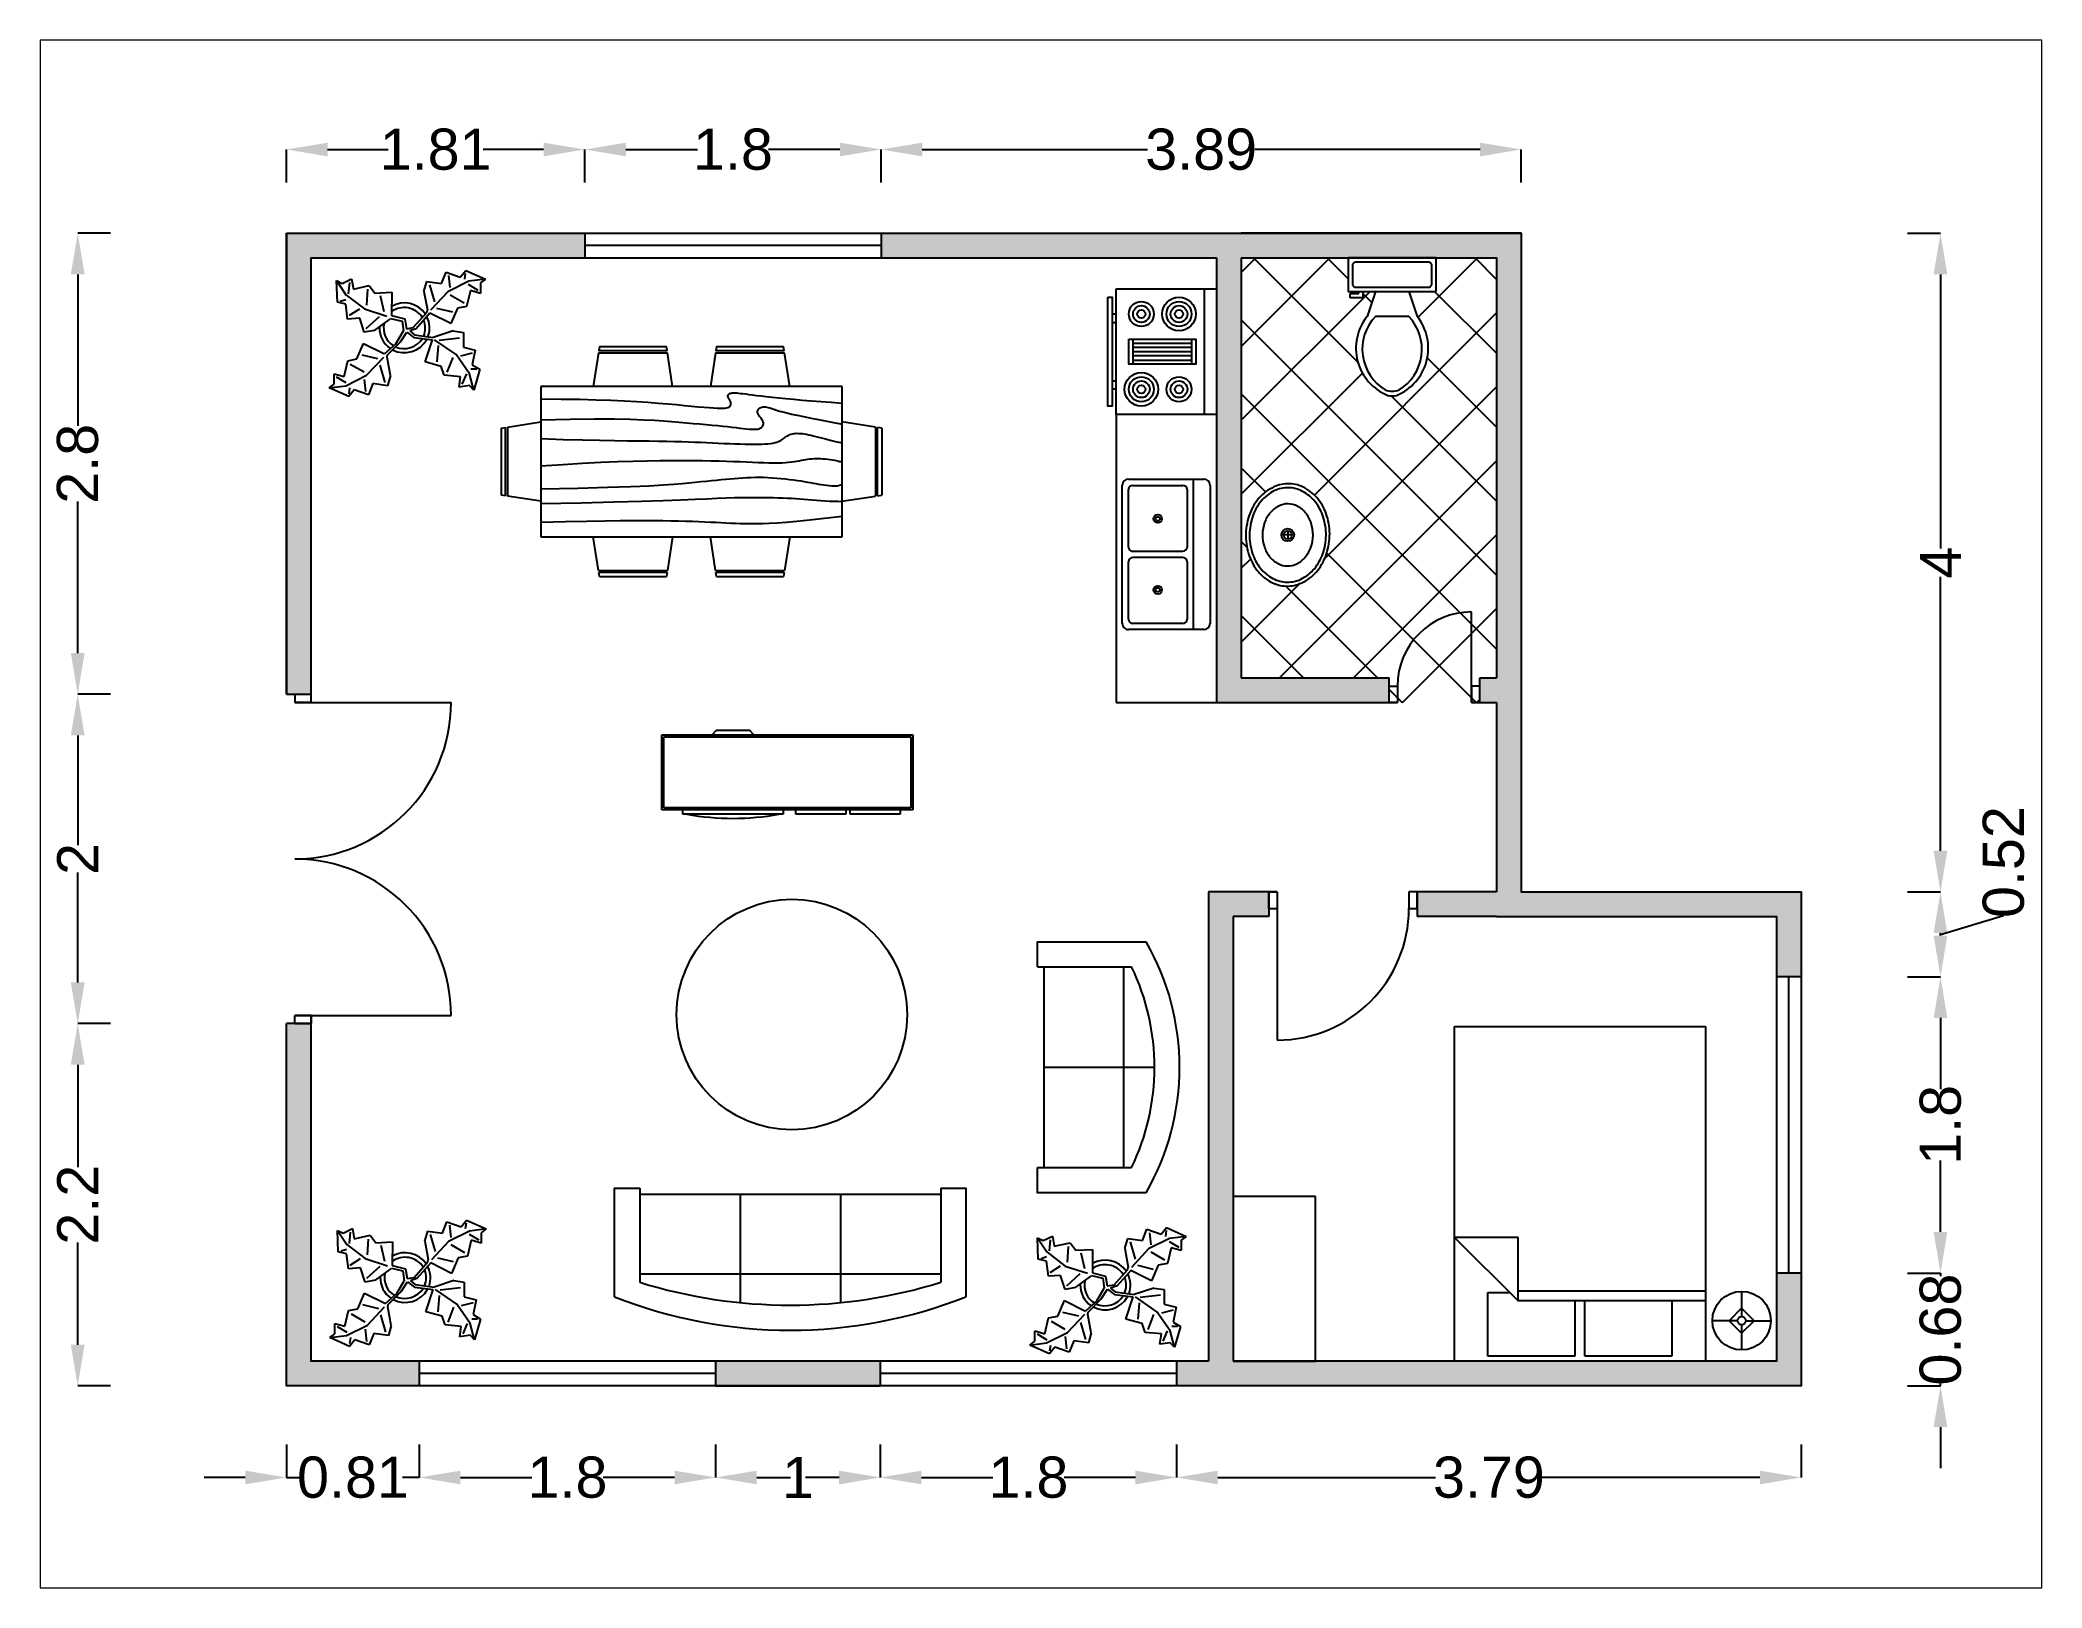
# Paper-space layout 'Layout1' of a CAD drawing. Header units: metres. Extents: x 1 to 257, y -1 to 197.
# The model-space entities are those that its viewports show. They can reach past a viewport. Long polylines and large blocks are cut down to what shows.
import ezdxf

# ---------------------------------------------------------------- set-up
doc = ezdxf.new("R2010")
doc.units = ezdxf.units.M
for name, color, linetype in [('Doors', 6, 'Continuous'), ('Furniture', 5, 'Continuous'), ('Hatching', 4, 'Continuous')]:
    doc.layers.add(name, color=color, linetype=linetype)
doc.styles.get("Standard").update_dxf_attribs({"font": 'arial.ttf'})
doc.dimstyles.new('ISO-25', dxfattribs={"dimtxt": 0.25, "dimasz": 0.25, "dimexe": 0, "dimexo": 0, "dimgap": 0, "dimtad": 0, "dimdsep": 46, "dimtxsty": 'Standard', "dimcen": 0.25, "dimadec": 0, "dimazin": 0, "dimtfac": 1, "dimtmove": 1, "dimatfit": 3, "dimfxl": 0.2, "dimfxlon": 1, "dimarcsym": 0})

psp = doc.layouts.get("Layout1")

msp = doc.modelspace()

# ---------------------------------------------------------------- blocks, each defined once
blk = doc.blocks.new('Toilet - top')
for p, q in [((9.5, -6), (9.5, -2)), ((-10, -8.5), (-8, -8.5)), ((-10, -9.5), (-10, -8.5)), ((-7, -9.5), (-10, -9.5)), ((-8, -8.5), (-8, -8)), ((-7, -8), (-7, -9.5)), ((-4, -8), (-6, -14)), ((4, -8), (6, -14)), ((4, -14), (-4, -14))]:
    blk.add_line(p, q)
blk.add_lwpolyline([(10.5, -8), (10.5, 0), (-10.5, 0), (-10.5, -8)], close=True)
for points in [[(-9.5, -2), (-9.5, -6)], [(8.5, -1), (-8.5, -1)], [(-8.5, -7), (8.5, -7)]]:
    blk.add_lwpolyline(points)
for centre, radius, start, end in [((-8.62, -1.88), 0.884, 81.8699, 188.1301), ((8.62, -1.88), 0.884, 351.8699, 98.1301), ((-8.62, -6.12), 0.884, 171.8699, 278.1301), ((8.62, -6.12), 0.884, 261.8699, 8.1301), ((3.52, -21.58), 12.17, 141.4691, 247.9714), ((4.2, -21.82), 11.33, 136.3677, 238.9468), ((-3.52, -21.58), 12.17, 292.0284, 38.5307), ((-4.2, -21.82), 11.33, 301.053, 43.6321), ((0, -27.88), 4, 245.7318, 294.2682), ((0, -29), 4, 254.8605, 285.1395)]:
    blk.add_arc(centre, radius, start, end)
blk = doc.blocks.new('Sink - Oval top')
for p, q in [((-1, 0), (1, 0)), ((0, 1), (0, -1))]:
    blk.add_line(p, q)
at = {"linetype": 'Continuous'}
for points in [[(-12.23, 0.39, 0.117634), (-11.46, -3.36, 0.104469), (-8.88, -6.8, 0.090016), (-5.08, -9.07, 0.08192), (-0.32, -10.02, 0.08192), (4.49, -9.38, 0.090016), (8.42, -7.36, 0.104469), (11.22, -4.09, 0.117634), (12.23, -0.39, 0.117634), (11.46, 3.36, 0.104469), (8.88, 6.8, 0.090016), (5.08, 9.07, 0.08192), (0.32, 10.02, 0.08192), (-4.49, 9.38, 0.090016), (-8.42, 7.36, 0.104469), (-11.22, 4.09, 0.117634)], [(-11.29, 0.16, 0.118622), (-10.52, -3.25, 0.104678), (-8.07, -6.36, 0.089562), (-4.54, -8.37, 0.081185), (-0.13, -9.15, 0.081185), (4.3, -8.49, 0.089562), (7.89, -6.58, 0.104678), (10.42, -3.55, 0.118622), (11.29, -0.16, 0.118622), (10.52, 3.25, 0.104678), (8.07, 6.36, 0.089562), (4.54, 8.37, 0.081185), (0.13, 9.15, 0.081185), (-4.3, 8.49, 0.089562), (-7.89, 6.58, 0.104678), (-10.42, 3.55, 0.118622)], [(-7.42, 0.08, 0.118283), (-6.91, -2.17, 0.104607), (-5.29, -4.21, 0.089718), (-2.97, -5.53, 0.081436), (-0.07, -6.04, 0.081436), (2.84, -5.59, 0.089718), (5.2, -4.33, 0.104607), (6.86, -2.32, 0.118283), (7.42, -0.08, 0.118283), (6.91, 2.17, 0.104607), (5.29, 4.21, 0.089718), (2.97, 5.53, 0.081436), (0.07, 6.04, 0.081436), (-2.84, 5.59, 0.089718), (-5.2, 4.33, 0.104607), (-6.86, 2.32, 0.118283)]]:
    blk.add_lwpolyline(points, format="xyb", close=True, dxfattribs=at)
for radius in [1.5, 1]:
    blk.add_circle((0, 0), radius)
blk = doc.blocks.new('Sofa - Roundback Loveseat 5 ft.')
at = {"linetype": 'Continuous'}
for p, q in [((0, -32.44198), (0, -5.99998)), ((-24, -33.99998), (-24, -11.46958)), ((-23.9998, -13.38178), (23.99986, -13.38178)), ((24.00004, -33.99998), (24.00004, -11.46958)), ((-24, -32.44198), (24.00004, -32.44198))]:
    blk.add_line(p, q, dxfattribs=at)
for points in [[(-24, -33.99998), (-30, -33.99998), (-30, -7.99998)], [(30.00004, -7.99998), (30.00004, -33.99998), (24.00004, -33.99998)]]:
    blk.add_lwpolyline(points, dxfattribs=at)
for centre, radius, start, end in [((0, -60.24998), 60.24998, 60.13715, 119.8628), ((0, -61.38438), 55.38444, 64.32083, 115.6792)]:
    blk.add_arc(centre, radius, start, end, dxfattribs=at)
blk = doc.blocks.new('Sofa - Roundback 7 ft.')
at = {"linetype": 'Continuous'}
for p, q in [((-12.00002, -32.4421), (-12.00003, -6.5971)), ((11.99997, -32.4421), (11.99998, -6.5971)), ((-36.000027, -34), (-36.000027, -11.4696)), ((-35.999844, -13.3819), (35.9998, -13.3819)), ((35.99998, -34), (35.99998, -11.4696)), ((-36.000027, -32.4421), (35.99998, -32.4421))]:
    blk.add_line(p, q, dxfattribs=at)
for points in [[(-36.000027, -34), (-42.000027, -34), (-42.000027, -8)], [(41.99998, -8), (41.99998, -34), (35.99998, -34)]]:
    blk.add_lwpolyline(points, dxfattribs=at)
for centre, radius, start, end in [((0, -114.25), 114.25, 68.43141, 111.5686), ((-0.00001, -127.1968), 121.1968, 72.72033, 107.2797)]:
    blk.add_arc(centre, radius, start, end, dxfattribs=at)
blk = doc.blocks.new('Dining Set - 36 x 72 in.')
at = {"linetype": 'Continuous'}
for p, q in [((-22.2343, 26.00059), (-23.4847, 17.99762)), ((-22.2304, 26), (-5.7608, 26)), ((-22, 27.5), (-22.1562, 26.50042)), ((-5.8416, 26.5), (-22.1534, 26.5)), ((-22, 27.5), (-6, 27.5)), ((-5.8437, 26.49966), (-6, 27.5)), ((-4.5152, 17.99762), (-5.7655, 25.99926)), ((5.7657, 26.00059), (4.5153, 17.99762)), ((5.7696, 26), (22.2392, 26)), ((6, 27.5), (5.8438, 26.50042)), ((22.1584, 26.5), (5.8466, 26.5)), ((6, 27.5), (22, 27.5)), ((22.1563, 26.49966), (22, 27.5)), ((23.4848, 17.99762), (22.2345, 25.99926)), ((36, 18), (-36, 18)), ((-36, 18), (-36, -18)), ((36, -18), (36, 18)), ((-45.5, 8), (-44.5004, 8.15617)), ((-45.5, 8), (-45.5, -8)), ((-44.5, -8.15843), (-44.5, 8.15338)), ((-44.0006, 8.23428), (-35.9976, 9.48474)), ((-44, 8.23041), (-44, -8.23915)), ((44.0006, 8.23428), (35.9976, 9.48474)), ((44, 8.23041), (44, -8.23915)), ((44.5, -8.15843), (44.5, 8.15338)), ((45.5, 8), (44.5005, 8.15617)), ((45.5, 8), (45.5, -8)), ((-44.4997, -8.15631), (-45.5, -8)), ((-35.9976, -9.48476), (-43.9993, -8.2345)), ((35.9976, -9.48476), (43.9993, -8.2345)), ((44.4997, -8.15631), (45.5, -8)), ((-36, -18), (36, -18)), ((-22.2343, -26.0006), (-23.4847, -17.99762)), ((-4.5152, -17.99762), (-5.7655, -25.99928)), ((5.7657, -26.0006), (4.5153, -17.99762)), ((23.4848, -17.99762), (22.2345, -25.99928)), ((-22.2304, -26), (-5.7608, -26)), ((-22, -27.5), (-22.1562, -26.50044)), ((-5.8416, -26.5), (-22.1534, -26.5)), ((-22, -27.5), (-6, -27.5)), ((-5.8437, -26.49967), (-6, -27.5)), ((5.7696, -26), (22.2392, -26)), ((6, -27.5), (5.8438, -26.50044)), ((22.1584, -26.5), (5.8466, -26.5)), ((6, -27.5), (22, -27.5)), ((22.1563, -26.49967), (22, -27.5))]:
    blk.add_line(p, q, dxfattribs=at)
for points in [[(-36, 15), (-31.1772, 14.97754), (-26.8079, 14.91406), (-22.8538, 14.81543), (-19.276, 14.6875), (-16.0362, 14.53613), (-13.0957, 14.36718), (-10.4159, 14.18652), (-7.9583, 14), (-5.6904, 13.81315), (-3.6035, 13.63021), (-1.6954, 13.45508), (0.0365, 13.29166), (1.5945, 13.14388), (2.9811, 13.01562), (4.1988, 12.9108), (5.25, 12.83333), (6.1393, 12.78613), (6.8802, 12.76823), (7.4883, 12.77767), (7.9792, 12.8125), (8.3685, 12.87077), (8.6719, 12.95052), (8.9049, 13.0498), (9.0833, 13.16666), (9.2205, 13.29899), (9.3216, 13.44401), (9.3895, 13.59879), (9.4271, 13.76041), (9.4373, 13.92594), (9.4232, 14.09245), (9.3875, 14.257), (9.3333, 14.41666), (9.2638, 14.56917), (9.1836, 14.71484), (9.0975, 14.85465), (9.0104, 14.98958), (8.9272, 15.1206), (8.8529, 15.2487), (8.7922, 15.37483), (8.75, 15.5), (8.7305, 15.62467), (8.7344, 15.74739), (8.7617, 15.86621), (8.8125, 15.97916), (8.8867, 16.08431), (8.9844, 16.17968), (9.1055, 16.26334), (9.25, 16.33333), (9.4189, 16.38802), (9.6172, 16.42708), (9.8506, 16.45052), (10.125, 16.45833), (10.4463, 16.45052), (10.8203, 16.42708), (11.2529, 16.38802), (11.75, 16.33333), (12.3184, 16.26318), (12.9694, 16.17838), (13.7151, 16.07991), (14.5677, 15.96875), (15.5395, 15.84586), (16.6426, 15.71224), (17.8893, 15.56884), (19.2917, 15.41666), (20.859, 15.25667), (22.5879, 15.08984), (24.4721, 14.91715), (26.5052, 14.73958), (28.6809, 14.5581), (30.9929, 14.3737), (33.4347, 14.18733), (36, 14)], [(-36, 10), (-28.9766, 10.14274), (-23.1725, 10.20442), (-18.4241, 10.19775), (-14.5677, 10.13541), (-11.4399, 10.03011), (-8.877, 9.89453), (-6.7154, 9.74137), (-4.7917, 9.58333), (-2.9698, 9.43082), (-1.2246, 9.28515), (0.4415, 9.14534), (2.026, 9.01041), (3.5266, 8.87939), (4.9408, 8.7513), (6.266, 8.62516), (7.5, 8.5), (8.6411, 8.37549), (9.6914, 8.2539), (10.6538, 8.13818), (11.5312, 8.03125), (12.3267, 7.93603), (13.043, 7.85547), (13.6831, 7.79248), (14.25, 7.75), (14.7471, 7.7303), (15.1797, 7.73307), (15.5537, 7.75732), (15.875, 7.80208), (16.1494, 7.86637), (16.3828, 7.94922), (16.5811, 8.04964), (16.75, 8.16666), (16.8944, 8.29915), (17.0143, 8.44531), (17.1089, 8.60319), (17.1771, 8.77083), (17.218, 8.94629), (17.2305, 9.1276), (17.2137, 9.31282), (17.1667, 9.5), (17.0895, 9.6875), (16.987, 9.875), (16.8649, 10.0625), (16.7292, 10.25), (16.5856, 10.4375), (16.4401, 10.625), (16.2985, 10.8125), (16.1667, 11), (16.05, 11.18733), (15.9518, 11.3737), (15.8752, 11.5581), (15.8229, 11.73958), (15.798, 11.91715), (15.8034, 12.08984), (15.842, 12.25667), (15.9167, 12.41666), (16.0295, 12.56836), (16.1784, 12.70833), (16.3605, 12.83268), (16.5729, 12.9375), (16.8127, 13.01888), (17.0768, 13.07291), (17.3625, 13.0957), (17.6667, 13.08333), (17.9894, 13.03312), (18.3418, 12.94726), (18.7382, 12.82918), (19.1927, 12.68229), (19.7195, 12.51001), (20.3327, 12.31575), (21.0465, 12.10294), (21.875, 11.875), (22.8357, 11.63354), (23.959, 11.37304), (25.2786, 11.08618), (26.8282, 10.76562), (28.6414, 10.40405), (30.752, 9.99414), (33.1936, 9.52856), (36, 9)], [(-36, 5.5), (-30.7157, 5.3348), (-26.069, 5.20963), (-21.9946, 5.11767), (-18.4271, 5.05208), (-15.3009, 5.00602), (-12.5508, 4.97265), (-10.1112, 4.94515), (-7.9167, 4.91666), (-5.909, 4.88167), (-4.0586, 4.83984), (-2.3429, 4.79215), (-0.7396, 4.73958), (0.7739, 4.6831), (2.22, 4.6237), (3.6213, 4.56233), (5, 4.5), (6.373, 4.43782), (7.7344, 4.3776), (9.0723, 4.32129), (10.375, 4.27083), (11.6309, 4.22819), (12.8281, 4.19531), (13.9551, 4.17415), (15, 4.16666), (15.954, 4.17448), (16.819, 4.19791), (17.6001, 4.23698), (18.3021, 4.29166), (18.9299, 4.36198), (19.4883, 4.44791), (19.9823, 4.54948), (20.4167, 4.66666), (20.7969, 4.79899), (21.1302, 4.94401), (21.4245, 5.09879), (21.6875, 5.26041), (21.9271, 5.42594), (22.1511, 5.59245), (22.3672, 5.757), (22.5834, 5.91666), (22.8065, 6.06868), (23.0404, 6.21093), (23.2879, 6.34147), (23.5521, 6.45833), (23.8358, 6.55957), (24.142, 6.64323), (24.4735, 6.70735), (24.8334, 6.75), (25.2235, 6.76969), (25.642, 6.76692), (26.0858, 6.74267), (26.5521, 6.69791), (27.0379, 6.63362), (27.5404, 6.55078), (28.0565, 6.45036), (28.5834, 6.33333), (29.1242, 6.19987), (29.7071, 6.04687), (30.3661, 5.87044), (31.1354, 5.66666), (32.0493, 5.43164), (33.142, 5.16146), (34.4475, 4.85221), (36, 4.5)], [(-36, -1), (-30.7915, -0.6591), (-26.0195, -0.38216), (-21.6519, -0.16284), (-17.6563, 0.00521), (-14.0005, 0.12833), (-10.6523, 0.21289), (-7.5796, 0.26522), (-4.75, 0.29166), (-2.134, 0.29793), (0.2878, 0.28711), (2.5317, 0.26163), (4.6146, 0.22396), (6.5529, 0.17651), (8.3633, 0.12174), (10.0623, 0.06209), (11.6667, 0), (13.1899, -0.06201), (14.6341, -0.1211), (15.9982, -0.17432), (17.2813, -0.21875), (18.4823, -0.25147), (19.6003, -0.26953), (20.6343, -0.27002), (21.5834, -0.25), (22.4481, -0.20768), (23.2357, -0.14584), (23.9549, -0.06836), (24.6146, 0.02083), (25.2235, 0.11784), (25.7904, 0.21875), (26.3241, 0.31966), (26.8334, 0.41666), (27.3265, 0.50618), (27.8099, 0.58593), (28.2894, 0.65397), (28.7709, 0.70833), (29.2601, 0.74707), (29.763, 0.76823), (30.2855, 0.76985), (30.8334, 0.75), (31.4088, 0.70784), (31.9994, 0.64713), (32.589, 0.57275), (33.1615, 0.48958), (33.7008, 0.4025), (34.1908, 0.3164), (34.6153, 0.23616), (34.9584, 0.16666), (35.2099, 0.11165), (35.3848, 0.07031), (35.504, 0.04069), (35.5886, 0.02083), (35.6594, 0.00879), (35.7377, 0.0026), (35.8442, 0.00032), (36, 0)], [(-36, -6.5), (-27.1843, -6.31267), (-20.084, -6.1263), (-14.469, -5.9419), (-10.1094, -5.76042), (-6.7752, -5.58285), (-4.2363, -5.41016), (-2.2629, -5.24333), (-0.625, -5.08334), (0.8708, -4.93099), (2.2715, -4.78646), (3.5872, -4.64974), (4.8281, -4.52084), (6.0046, -4.39974), (7.127, -4.28646), (8.2053, -4.18099), (9.25, -4.08334), (10.2705, -3.99382), (11.2734, -3.91407), (12.2647, -3.84603), (13.25, -3.79167), (14.2354, -3.75293), (15.2266, -3.73177), (16.2295, -3.73015), (17.25, -3.75), (18.2912, -3.79248), (19.3451, -3.85547), (20.4009, -3.93604), (21.4479, -4.03125), (22.4754, -4.13819), (23.4727, -4.25391), (24.4289, -4.37549), (25.3334, -4.5), (26.1785, -4.62492), (26.9694, -4.74935), (27.7145, -4.87281), (28.4219, -4.99479), (29.1, -5.11483), (29.7572, -5.23242), (30.4016, -5.34709), (31.0417, -5.45834), (31.6837, -5.56437), (32.3262, -5.65821), (32.9658, -5.73153), (33.599, -5.77604), (34.2224, -5.78345), (34.8327, -5.74545), (35.4264, -5.65373), (36, -5.5)], [(-36, -10), (-26.4022, -9.81299), (-18.4675, -9.62891), (-11.9839, -9.45069), (-6.7396, -9.28125), (-2.5226, -9.12354), (0.8789, -8.98047), (3.6769, -8.85498), (6.0833, -8.75), (8.2767, -8.66765), (10.3021, -8.60677), (12.1712, -8.56543), (13.8958, -8.54167), (15.4876, -8.53353), (16.9583, -8.53907), (18.3197, -8.55632), (19.5834, -8.58334), (20.7616, -8.61841), (21.8685, -8.66081), (22.9188, -8.71004), (23.9271, -8.76563), (24.9081, -8.82707), (25.8763, -8.89388), (26.8465, -8.96558), (27.8334, -9.04167), (28.8474, -9.12118), (29.8828, -9.20117), (30.93, -9.27824), (31.9792, -9.34896), (33.0205, -9.40991), (34.0443, -9.45768), (35.0407, -9.48885), (36, -9.5)], [(-36, -14.5), (-30.0881, -14.33513), (-25.0332, -14.21224), (-20.7312, -14.12647), (-17.0781, -14.07292), (-13.97, -14.04671), (-11.3027, -14.04297), (-8.9724, -14.05681), (-6.875, -14.08334), (-4.9224, -14.11833), (-3.0905, -14.16016), (-1.3709, -14.20785), (0.2448, -14.26042), (1.7647, -14.3169), (3.1973, -14.3763), (4.5507, -14.43767), (5.8333, -14.5), (7.0554, -14.5621), (8.235, -14.62175), (9.3922, -14.67652), (10.5469, -14.72396), (11.7192, -14.76164), (12.929, -14.78711), (14.1965, -14.79794), (15.5417, -14.79167), (16.9933, -14.76424), (18.6152, -14.70508), (20.4804, -14.60197), (22.6615, -14.44271), (25.2312, -14.21509), (28.2624, -13.9069), (31.8277, -13.50594), (36, -13)]]:
    blk.add_lwpolyline(points, dxfattribs=at)
blk = doc.blocks.new('Bed - Queen')
at = {"linetype": 'Continuous'}
for p, q in [((0, -80.00003), (0, 0)), ((0, 0), (59.99999, 0)), ((59.99999, 0), (59.99999, -80.00003)), ((7.99999, -1.2), (28.79998, -1.2)), ((7.99999, -14.4), (7.99999, -1.2)), ((28.79998, -1.2), (28.79998, -14.4)), ((31.19999, -1.2), (51.99999, -1.2)), ((31.19999, -14.4), (31.19999, -1.2)), ((51.99999, -1.2), (51.99999, -16.4)), ((0, -14.4), (44.8, -14.4)), ((44.8, -16.8), (0, -16.8)), ((59.99999, -29.6), (44.8, -14.4)), ((44.8, -14.4), (44.8, -29.6)), ((51.99999, -16.4), (46.79936, -16.4)), ((44.8, -29.6), (59.99999, -29.6)), ((59.99999, -80.00003), (0, -80.00003))]:
    blk.add_line(p, q, dxfattribs=at)
blk = doc.blocks.new('Range-Oven - 30 in top')
for p, q in [((0, -3), (30, -3)), ((12, -6), (18, -6)), ((13, -20), (13, -6)), ((14, -6), (14, -20)), ((15, -20), (15, -6)), ((16, -6), (16, -20)), ((17, -20), (17, -6)), ((18, -20), (12, -20)), ((6, -24), (6, -25)), ((8, -25), (8, -24)), ((22, -25), (22, -24)), ((24, -24), (24, -25))]:
    blk.add_line(p, q)
for points in [[(0, -24), (0, 0), (30, 0), (30, -24)], [(12, -21), (12, -5), (18, -5), (18, -21)], [(2, -26), (2, -25), (28, -25), (28, -26)]]:
    blk.add_lwpolyline(points, close=True)
for centre, radius in [((6, -9), 4), ((6, -9), 3), ((6, -9), 2), ((6, -9), 1), ((24, -9), 3), ((24, -9), 2), ((24, -9), 1), ((24, -18), 4), ((6, -18), 3), ((6, -18), 2), ((6, -18), 1), ((24, -18), 3), ((24, -18), 2), ((24, -18), 1)]:
    blk.add_circle(centre, radius)
blk = doc.blocks.new('Sink-double - 36 in top')
for p, q in [((-18, -4), (18, -4)), ((-0.75, -18.5), (-0.75, -6.5)), ((0.75, -6.5), (0.75, -18.5))]:
    blk.add_line(p, q)
for points in [[(-16.5, 0), (16.5, 0)], [(-18, -19.5), (-18, -1.5)], [(18, -1.5), (18, -19.5)], [(-16.5, -18.5), (-16.5, -6.5)], [(-15.5, -5.5), (-1.75, -5.5)], [(1.75, -5.5), (15.5, -5.5)], [(16.5, -6.5), (16.5, -18.5)], [(16.5, -21), (-16.5, -21)], [(-1.75, -19.5), (-15.5, -19.5)], [(15.5, -19.5), (1.75, -19.5)]]:
    blk.add_lwpolyline(points)
for centre, radius in [((-8.5, -12.5), 1), ((-8.5, -12.5), 0.5), ((8.5, -12.5), 1), ((8.5, -12.5), 0.5)]:
    blk.add_circle(centre, radius)
for centre, radius, start, end in [((-16.5, -1.5), 1.5, 90, 180), ((16.5, -1.5), 1.5, 0, 90), ((-15.5, -6.5), 1, 90, 180), ((-1.75, -6.5), 1, 0, 90), ((1.75, -6.5), 1, 90, 180), ((15.5, -6.5), 1, 0, 90), ((-15.5, -18.5), 1, 180, 270), ((-1.75, -18.5), 1, 270, 0), ((1.75, -18.5), 1, 180, 270), ((15.5, -18.5), 1, 270, 0), ((-16.5, -19.5), 1.5, 180, 270), ((16.5, -19.5), 1.5, 270, 0)]:
    blk.add_arc(centre, radius, start, end)
blk = doc.blocks.new('Plant - Rubber or Philodendron')
at = {"linetype": 'Continuous'}
for p, q in [((-16.2005, 11.4774), (-13.9899, 8.1064)), ((-16.2005, 11.4774), (-14.8639, 10.7964)), ((-16.0159, 6.3329), (-16.2005, 11.4774)), ((-14.8639, 10.7964), (-12.6195, 11.8975)), ((-13.3174, 8.325), (-13.0735, 11.0065)), ((-12.6195, 11.8975), (-12.1909, 9.4345)), ((-12.1909, 9.4345), (-8.3829, 10.3)), ((-8.3829, 10.3), (-7.0549, 8.501)), ((4.6914, 8.8812), (5.3859, 11.2828)), ((5.3859, 11.2828), (8.8871, 10.7908)), ((5.9878, 10.4842), (7.1971, 6.3869)), ((8.8871, 10.7908), (9.9809, 13.4933)), ((9.9809, 13.4933), (13.3837, 12.301)), ((15.3859, 11.3055), (10.3916, 8.7942)), ((10.5828, 12.6946), (10.8893, 9.7953)), ((13.3837, 12.301), (14.68, 13.9039)), ((14.5816, 13.2037), (14.3848, 11.8033)), ((14.68, 13.9039), (19.3848, 11.8146)), ((15.2875, 10.6053), (17.5907, 9.2105)), ((19.3848, 11.8146), (15.3859, 11.3055)), ((19.3848, 11.8146), (18.1868, 10.9119)), ((18.1868, 10.9119), (18.1925, 8.4119)), ((-14.0069, 5.8704), (-16.0159, 6.3329)), ((-15.3434, 6.5514), (-13.9984, 6.9884)), ((-13.5868, 2.2894), (-14.0069, 5.8704)), ((-13.9899, 8.1064), (-9.5434, 4.7185)), ((-8.8369, 9.409), (-9.0894, 5.6095)), ((-7.0549, 8.501), (-3.0284, 8.6941)), ((-4.8529, 4.012), (-5.7184, 7.82)), ((-3.0284, 8.6941), (-3.0709, 3.1041)), ((4.6914, 8.8812), (5.5014, 4.4831)), ((10.3916, 8.7942), (6.2847, 4.4028)), ((7.7005, 4.8881), (11.5025, 3.9967)), ((14.2977, 6.1031), (10.9934, 7.9956)), ((12.7005, 4.8994), (11.1089, 1.1958)), ((14.8995, 5.3044), (12.7005, 4.8994)), ((15.7909, 9.1065), (14.8995, 5.3044)), ((18.1925, 8.4119), (15.7909, 9.1065)), ((-10.6784, 2.491), (-13.5868, 2.2894)), ((-13.1329, 3.1804), (-10.6614, 4.727)), ((-9.5858, -0.8715), (-10.6784, 2.491)), ((-9.5434, 4.7185), (-4.1917, 2.9888)), ((-9.1318, 0.0195), (-5.9793, 2.9025)), ((-7.1228, -0.443), (-3.5248, 2.2131)), ((-3.5248, 2.2131), (-3.3011, 2.4355)), ((-3.3011, 2.4355), (-0.5306, 1.7947)), ((-3.0709, 3.1041), (0.0797, 2.3163)), ((-0.5306, 1.7947), (-0.2255, -0.5527)), ((-0.5306, 1.7947), (-0.5306, 1.7947)), ((0.0797, 2.3163), (0.4866, -0.031)), ((0.4866, -0.031), (2.1141, 0.2298)), ((2.1141, 0.2298), (5.4346, 3.9146)), ((6.1032, 3.6844), (2.8262, -0.031)), ((5.4346, 3.9146), (5.5014, 4.4831)), ((11.1089, 1.1958), (6.1032, 3.6844)), ((-11.3237, -7.2629), (-9.7321, -3.5593)), ((-9.7321, -3.5593), (-4.7264, -6.0479)), ((-7.1228, -0.443), (-9.5858, -0.8715)), ((-2.019, -3.6148), (-4.7264, -6.0479)), ((-4.0579, -6.2781), (-0.9375, -3.1608)), ((-2.019, -3.6148), (-0.2255, -0.5527)), ((-0.9375, -3.1608), (0.5883, -0.8135)), ((0.5883, -0.8135), (2.2447, -2.0916)), ((2.8262, -0.031), (1.3003, -0.5527)), ((1.3003, -0.5527), (2.4193, -1.4655)), ((2.2447, -2.0916), (6.7108, -2.6626)), ((2.4193, -1.4655), (6.895, -2.1175)), ((4.943, -7.9659), (6.7108, -2.6626)), ((11.6605, -0.5413), (6.895, -2.1175)), ((12.3677, -6.1981), (7.219, -2.6772)), ((8.125, -4.0768), (7.7715, -7.9659)), ((8.3544, -2.7453), (13.1973, -2.1704)), ((11.6605, -0.5413), (14.1354, -0.8948)), ((14.1354, -0.8948), (14.1354, -4.4304)), ((14.1354, -4.4304), (16.9638, -5.1375)), ((-14.4141, -11.4699), (-13.5228, -7.6679)), ((-13.5228, -7.6679), (-11.3237, -7.2629)), ((-12.921, -8.4665), (-9.6166, -10.359)), ((-6.3237, -7.2516), (-10.1257, -6.3602)), ((-9.0148, -11.1577), (-4.9047, -6.8122)), ((-4.611, -12.8477), (-5.8203, -8.7504)), ((-4.1246, -6.8466), (-4.0579, -6.2781)), ((-3.3146, -11.2447), (-4.1246, -6.8466)), ((8.8321, -9.0266), (4.943, -7.9659)), ((9.5392, -11.1479), (8.8321, -9.0266)), ((10.2463, -10.4408), (11.6605, -6.9053)), ((15.5496, -10.7943), (12.3677, -6.1981)), ((16.2567, -5.8446), (13.4283, -6.5517)), ((16.9638, -5.1375), (16.2567, -8.673)), ((16.2567, -8.673), (18.0245, -9.7337)), ((-18.008, -14.1781), (-16.8101, -13.2754)), ((-18.008, -14.1781), (-14.0091, -13.669)), ((-13.3032, -16.2674), (-18.008, -14.1781)), ((-16.8157, -10.7754), (-14.4141, -11.4699)), ((-16.8101, -13.2754), (-16.8157, -10.7754)), ((-13.9107, -12.9688), (-16.2139, -11.574)), ((-14.0091, -13.669), (-9.0148, -11.1577)), ((-13.2048, -15.5672), (-13.008, -14.1668)), ((-9.206, -15.0581), (-9.5126, -12.1588)), ((-7.5103, -13.1543), (-8.6042, -15.8568)), ((-4.0092, -13.6463), (-7.5103, -13.1543)), ((-3.3146, -11.2447), (-4.0092, -13.6463)), ((13.4283, -11.5015), (9.5392, -11.1479)), ((13.0748, -13.9763), (13.4283, -11.5015)), ((15.5496, -13.6228), (13.0748, -13.9763)), ((14.8425, -10.7943), (13.7819, -13.2692)), ((16.6103, -14.6834), (15.5496, -10.7943)), ((16.6103, -14.6834), (15.5496, -13.6228)), ((17.3174, -9.7337), (15.9032, -9.7337)), ((18.0245, -9.7337), (16.6103, -14.6834)), ((-12.0069, -14.6645), (-13.3032, -16.2674)), ((-8.6042, -15.8568), (-12.0069, -14.6645))]:
    blk.add_line(p, q, dxfattribs=at)
for centre, radius, start, end in [((0, 0), 6.1275, 34.37569, 120.1028), ((-0.0601, -0.2075), 5.2461, 33.82192, 124.9414), ((0.0308, 0.1664), 6, 178.6147, 235.1169), ((0.0308, 0.1664), 5, 168.1647, 238.6725), ((-0.2664, 0.1682), 5.2775, 338.4094, 20.03007), ((-0.098, 0.1364), 6.1288, 341.2017, 26.09184), ((-0.0234, 0.3825), 6.1492, 242.5812, 331.2714), ((-0.1102, 0.4886), 5.2883, 247.3711, 327.472)]:
    blk.add_arc(centre, radius, start, end, dxfattribs=at)
blk = doc.blocks.new('Lamp - Table')
at = {"linetype": 'Continuous'}
for p, q in [((0, 7), (0, 1)), ((-1, 0), (-7, 0)), ((0, 3), (-3, 0)), ((-3, 0), (0, -3)), ((3, 0), (0, 3)), ((0, -3), (3, 0)), ((1, 0), (7, 0)), ((0, -1), (0, -7))]:
    blk.add_line(p, q, dxfattribs=at)
for radius in [7, 1]:
    blk.add_circle((0, 0), radius, dxfattribs=at)
blk = doc.blocks.new('Entertainment Center')
at = {"linetype": 'Continuous'}
for p, q in [((-4, 0), (-5, -1)), ((4, 0), (-4, 0)), ((5, -1), (4, 0)), ((-17, -19), (-17, -1)), ((-17, -1), (43, -1)), ((-16.5, -18.5), (-16.5, -1.5)), ((-16.5, -1.5), (42.5, -1.5)), ((42.5, -1.5), (42.5, -18.5)), ((43, -1), (43, -19)), ((43, -19), (-17, -19)), ((42.5, -18.5), (-16.5, -18.5)), ((-12, -20), (-12, -19)), ((12, -19), (12, -20)), ((15, -20), (15, -19)), ((27, -19), (27, -20)), ((28, -20), (28, -19)), ((40, -19), (40, -20)), ((12, -20), (-12, -20)), ((27, -20), (15, -20)), ((40, -20), (28, -20))]:
    blk.add_line(p, q, dxfattribs=at)
blk.add_arc((0, 40), 61, 259.6111, 280.3889, dxfattribs=at)
blk = doc.blocks.new('*D26')
at = {"layer": 'Defpoints', "color": 0, "transparency": 16777216}
for p in [(2.202, 16.322), (0.934, 13.522), (2.202, 13.522)]:
    blk.add_point(p, dxfattribs=at)
at = {"layer": 'Hatching', "color": 0, "lineweight": -2, "transparency": 16777216}
for p, q in [((1.134, 16.322), (0.934, 16.322)), ((0.934, 16.072), (0.934, 15.152)), ((0.934, 13.772), (0.934, 14.692)), ((1.134, 13.522), (0.934, 13.522))]:
    blk.add_line(p, q, dxfattribs=at)
at = {"layer": 'Hatching', "color": 0, "transparency": 16777216}
for points in [[(0.892, 16.072), (0.976, 16.072), (0.934, 16.322)], [(0.892, 13.772), (0.976, 13.772), (0.934, 13.522)]]:
    blk.add_solid(points, dxfattribs=at)
at = {"layer": 'Hatching', "color": 0, "transparency": 16777216, "insert": (0.934, 14.922), "char_height": 0.25, "attachment_point": 5, "rotation": 90}
blk.add_mtext('2.8', dxfattribs=at)
blk = doc.blocks.new('*D27')
at = {"layer": 'Defpoints', "color": 0, "transparency": 16777216}
for p in [(2.202, 11.522), (0.934, 9.322), (2.202, 9.322)]:
    blk.add_point(p, dxfattribs=at)
at = {"layer": 'Hatching', "color": 0, "lineweight": -2, "transparency": 16777216}
for p, q in [((1.134, 11.522), (0.934, 11.522)), ((0.934, 11.272), (0.934, 10.65)), ((0.934, 9.572), (0.934, 10.193)), ((1.134, 9.322), (0.934, 9.322))]:
    blk.add_line(p, q, dxfattribs=at)
at = {"layer": 'Hatching', "color": 0, "transparency": 16777216}
for points in [[(0.892, 11.272), (0.976, 11.272), (0.934, 11.522)], [(0.892, 9.572), (0.976, 9.572), (0.934, 9.322)]]:
    blk.add_solid(points, dxfattribs=at)
at = {"layer": 'Hatching', "color": 0, "transparency": 16777216, "insert": (0.934, 10.422), "char_height": 0.25, "attachment_point": 5, "rotation": 90}
blk.add_mtext('2.2', dxfattribs=at)
blk = doc.blocks.new('*D28')
at = {"layer": 'Defpoints', "color": 0, "transparency": 16777216}
for p in [(0.934, 13.522), (2.202, 13.522), (2.202, 11.522)]:
    blk.add_point(p, dxfattribs=at)
at = {"layer": 'Hatching', "color": 0, "lineweight": -2, "transparency": 16777216}
for p, q in [((1.134, 13.522), (0.934, 13.522)), ((0.934, 13.272), (0.934, 12.605)), ((0.934, 11.772), (0.934, 12.439)), ((1.134, 11.522), (0.934, 11.522))]:
    blk.add_line(p, q, dxfattribs=at)
at = {"layer": 'Hatching', "color": 0, "transparency": 16777216}
for points in [[(0.892, 13.272), (0.976, 13.272), (0.934, 13.522)], [(0.892, 11.772), (0.976, 11.772), (0.934, 11.522)]]:
    blk.add_solid(points, dxfattribs=at)
at = {"layer": 'Hatching', "color": 0, "transparency": 16777216, "insert": (0.934, 12.522), "char_height": 0.25, "attachment_point": 5, "rotation": 90}
blk.add_mtext('2', dxfattribs=at)
blk = doc.blocks.new('*D29')
at = {"layer": 'Defpoints', "color": 0, "transparency": 16777216}
for p in [(2.202, 9.322), (3.009, 9.322), (3.009, 8.766)]:
    blk.add_point(p, dxfattribs=at)
at = {"layer": 'Hatching', "color": 0, "lineweight": -2, "transparency": 16777216}
for p, q in [((2.202, 8.966), (2.202, 8.766)), ((3.009, 8.966), (3.009, 8.766)), ((1.952, 8.766), (1.702, 8.766)), ((2.202, 8.766), (2.305, 8.766)), ((3.009, 8.766), (2.906, 8.766)), ((3.259, 8.766), (3.509, 8.766))]:
    blk.add_line(p, q, dxfattribs=at)
at = {"layer": 'Hatching', "color": 0, "transparency": 16777216}
for points in [[(1.952, 8.807), (1.952, 8.724), (2.202, 8.766)], [(3.259, 8.807), (3.259, 8.724), (3.009, 8.766)]]:
    blk.add_solid(points, dxfattribs=at)
at = {"layer": 'Hatching', "color": 0, "transparency": 16777216, "insert": (2.606, 8.766), "char_height": 0.25, "attachment_point": 5}
blk.add_mtext('0.81', dxfattribs=at)
blk = doc.blocks.new('*D30')
at = {"layer": 'Defpoints', "color": 0, "transparency": 16777216}
for p in [(3.009, 9.322), (4.809, 9.322), (4.809, 8.766)]:
    blk.add_point(p, dxfattribs=at)
at = {"layer": 'Hatching', "color": 0, "lineweight": -2, "transparency": 16777216}
for p, q in [((3.009, 8.966), (3.009, 8.766)), ((4.809, 8.966), (4.809, 8.766)), ((3.259, 8.766), (3.693, 8.766)), ((4.559, 8.766), (4.126, 8.766))]:
    blk.add_line(p, q, dxfattribs=at)
at = {"layer": 'Hatching', "color": 0, "transparency": 16777216}
for points in [[(3.259, 8.807), (3.259, 8.724), (3.009, 8.766)], [(4.559, 8.807), (4.559, 8.724), (4.809, 8.766)]]:
    blk.add_solid(points, dxfattribs=at)
at = {"layer": 'Hatching', "color": 0, "transparency": 16777216, "insert": (3.909, 8.766), "char_height": 0.25, "attachment_point": 5}
blk.add_mtext('1.8', dxfattribs=at)
blk = doc.blocks.new('*D31')
at = {"layer": 'Defpoints', "color": 0, "transparency": 16777216}
for p in [(4.809, 9.322), (5.809, 9.322), (5.809, 8.766)]:
    blk.add_point(p, dxfattribs=at)
at = {"layer": 'Hatching', "color": 0, "lineweight": -2, "transparency": 16777216}
for p, q in [((4.809, 8.966), (4.809, 8.766)), ((5.809, 8.966), (5.809, 8.766)), ((5.059, 8.766), (5.263, 8.766)), ((5.559, 8.766), (5.355, 8.766))]:
    blk.add_line(p, q, dxfattribs=at)
at = {"layer": 'Hatching', "color": 0, "transparency": 16777216}
for points in [[(5.059, 8.807), (5.059, 8.724), (4.809, 8.766)], [(5.559, 8.807), (5.559, 8.724), (5.809, 8.766)]]:
    blk.add_solid(points, dxfattribs=at)
at = {"layer": 'Hatching', "color": 0, "transparency": 16777216, "insert": (5.309, 8.766), "char_height": 0.25, "attachment_point": 5}
blk.add_mtext('1', dxfattribs=at)
blk = doc.blocks.new('*D32')
at = {"layer": 'Defpoints', "color": 0, "transparency": 16777216}
for p in [(5.809, 9.322), (7.609, 9.322), (7.609, 8.766)]:
    blk.add_point(p, dxfattribs=at)
at = {"layer": 'Hatching', "color": 0, "lineweight": -2, "transparency": 16777216}
for p, q in [((5.809, 8.966), (5.809, 8.766)), ((7.609, 8.966), (7.609, 8.766)), ((6.059, 8.766), (6.493, 8.766)), ((7.359, 8.766), (6.926, 8.766))]:
    blk.add_line(p, q, dxfattribs=at)
at = {"layer": 'Hatching', "color": 0, "transparency": 16777216}
for points in [[(6.059, 8.807), (6.059, 8.724), (5.809, 8.766)], [(7.359, 8.807), (7.359, 8.724), (7.609, 8.766)]]:
    blk.add_solid(points, dxfattribs=at)
at = {"layer": 'Hatching', "color": 0, "transparency": 16777216, "insert": (6.709, 8.766), "char_height": 0.25, "attachment_point": 5}
blk.add_mtext('1.8', dxfattribs=at)
blk = doc.blocks.new('*D33')
at = {"layer": 'Defpoints', "color": 0, "transparency": 16777216}
for p in [(7.609, 9.322), (11.402, 9.322), (11.402, 8.766)]:
    blk.add_point(p, dxfattribs=at)
at = {"layer": 'Hatching', "color": 0, "lineweight": -2, "transparency": 16777216}
for p, q in [((7.609, 8.966), (7.609, 8.766)), ((11.402, 8.966), (11.402, 8.766)), ((7.859, 8.766), (9.181, 8.766)), ((11.152, 8.766), (9.83, 8.766))]:
    blk.add_line(p, q, dxfattribs=at)
at = {"layer": 'Hatching', "color": 0, "transparency": 16777216}
for points in [[(7.859, 8.807), (7.859, 8.724), (7.609, 8.766)], [(11.152, 8.807), (11.152, 8.724), (11.402, 8.766)]]:
    blk.add_solid(points, dxfattribs=at)
at = {"layer": 'Hatching', "color": 0, "transparency": 16777216, "insert": (9.506, 8.766), "char_height": 0.25, "attachment_point": 5}
blk.add_mtext('3.79', dxfattribs=at)
blk = doc.blocks.new('*D34')
at = {"layer": 'Defpoints', "color": 0, "transparency": 16777216}
for p in [(11.402, 10.007), (12.249, 10.007), (11.402, 9.322)]:
    blk.add_point(p, dxfattribs=at)
at = {"layer": 'Hatching', "color": 0, "lineweight": -2, "transparency": 16777216}
for p, q in [((12.249, 10.257), (12.249, 10.507)), ((12.049, 10.007), (12.249, 10.007)), ((12.249, 10.007), (12.249, 9.989)), ((12.049, 9.322), (12.249, 9.322)), ((12.249, 9.322), (12.249, 9.339)), ((12.249, 9.072), (12.249, 8.822))]:
    blk.add_line(p, q, dxfattribs=at)
at = {"layer": 'Hatching', "color": 0, "transparency": 16777216}
for points in [[(12.207, 10.257), (12.29, 10.257), (12.249, 10.007)], [(12.207, 9.072), (12.29, 9.072), (12.249, 9.322)]]:
    blk.add_solid(points, dxfattribs=at)
at = {"layer": 'Hatching', "color": 0, "transparency": 16777216, "insert": (12.249, 9.664), "char_height": 0.25, "attachment_point": 5, "rotation": 90}
blk.add_mtext('0.68', dxfattribs=at)
blk = doc.blocks.new('*D35')
at = {"layer": 'Defpoints', "color": 0, "transparency": 16777216}
for p in [(11.402, 11.807), (12.249, 11.807), (11.402, 10.007)]:
    blk.add_point(p, dxfattribs=at)
at = {"layer": 'Hatching', "color": 0, "lineweight": -2, "transparency": 16777216}
for p, q in [((12.049, 11.807), (12.249, 11.807)), ((12.249, 11.557), (12.249, 11.123)), ((12.249, 10.257), (12.249, 10.691)), ((12.049, 10.007), (12.249, 10.007))]:
    blk.add_line(p, q, dxfattribs=at)
at = {"layer": 'Hatching', "color": 0, "transparency": 16777216}
for points in [[(12.207, 11.557), (12.29, 11.557), (12.249, 11.807)], [(12.207, 10.257), (12.29, 10.257), (12.249, 10.007)]]:
    blk.add_solid(points, dxfattribs=at)
at = {"layer": 'Hatching', "color": 0, "transparency": 16777216, "insert": (12.249, 10.907), "char_height": 0.25, "attachment_point": 5, "rotation": 90}
blk.add_mtext('1.8', dxfattribs=at)
blk = doc.blocks.new('*D36')
at = {"layer": 'Defpoints', "color": 0, "transparency": 16777216}
for p in [(11.402, 12.322), (12.249, 12.322), (11.402, 11.807)]:
    blk.add_point(p, dxfattribs=at)
at = {"layer": 'Hatching', "color": 0, "lineweight": -2, "transparency": 16777216}
for p, q in [((12.049, 12.322), (12.249, 12.322)), ((12.249, 12.064), (12.632, 12.179)), ((12.249, 12.057), (12.249, 12.072)), ((12.049, 11.807), (12.249, 11.807))]:
    blk.add_line(p, q, dxfattribs=at)
at = {"layer": 'Hatching', "color": 0, "transparency": 16777216}
for points in [[(12.207, 12.072), (12.29, 12.072), (12.249, 12.322)], [(12.207, 12.057), (12.29, 12.057), (12.249, 11.807)]]:
    blk.add_solid(points, dxfattribs=at)
at = {"layer": 'Hatching', "color": 0, "transparency": 16777216, "insert": (12.632, 12.503), "char_height": 0.25, "attachment_point": 5, "rotation": 90}
blk.add_mtext('0.52', dxfattribs=at)
blk = doc.blocks.new('*D37')
at = {"layer": 'Defpoints', "color": 0, "transparency": 16777216}
for p in [(9.702, 16.322), (12.249, 16.322), (9.702, 12.322)]:
    blk.add_point(p, dxfattribs=at)
at = {"layer": 'Hatching', "color": 0, "lineweight": -2, "transparency": 16777216}
for p, q in [((12.049, 16.322), (12.249, 16.322)), ((12.249, 16.072), (12.249, 14.408)), ((12.249, 12.572), (12.249, 14.235)), ((12.049, 12.322), (12.249, 12.322))]:
    blk.add_line(p, q, dxfattribs=at)
at = {"layer": 'Hatching', "color": 0, "transparency": 16777216}
for points in [[(12.207, 16.072), (12.29, 16.072), (12.249, 16.322)], [(12.207, 12.572), (12.29, 12.572), (12.249, 12.322)]]:
    blk.add_solid(points, dxfattribs=at)
at = {"layer": 'Hatching', "color": 0, "transparency": 16777216, "insert": (12.249, 14.322), "char_height": 0.25, "attachment_point": 5, "rotation": 90}
blk.add_mtext('4', dxfattribs=at)
blk = doc.blocks.new('*D38')
at = {"layer": 'Defpoints', "color": 0, "transparency": 16777216}
for p in [(4.014, 16.831), (2.202, 16.322), (4.014, 16.322)]:
    blk.add_point(p, dxfattribs=at)
at = {"layer": 'Hatching', "color": 0, "lineweight": -2, "transparency": 16777216}
for p, q in [((2.202, 16.631), (2.202, 16.831)), ((2.452, 16.831), (2.819, 16.831)), ((3.764, 16.831), (3.397, 16.831)), ((4.014, 16.631), (4.014, 16.831))]:
    blk.add_line(p, q, dxfattribs=at)
at = {"layer": 'Hatching', "color": 0, "transparency": 16777216}
for points in [[(2.452, 16.872), (2.452, 16.789), (2.202, 16.831)], [(3.764, 16.872), (3.764, 16.789), (4.014, 16.831)]]:
    blk.add_solid(points, dxfattribs=at)
at = {"layer": 'Hatching', "color": 0, "transparency": 16777216, "insert": (3.108, 16.831), "char_height": 0.25, "attachment_point": 5}
blk.add_mtext('1.81', dxfattribs=at)
blk = doc.blocks.new('*D39')
at = {"layer": 'Defpoints', "color": 0, "transparency": 16777216}
for p in [(5.814, 16.831), (4.014, 16.322), (5.814, 16.322)]:
    blk.add_point(p, dxfattribs=at)
at = {"layer": 'Hatching', "color": 0, "lineweight": -2, "transparency": 16777216}
for p, q in [((4.014, 16.631), (4.014, 16.831)), ((4.264, 16.831), (4.698, 16.831)), ((5.564, 16.831), (5.13, 16.831)), ((5.814, 16.631), (5.814, 16.831))]:
    blk.add_line(p, q, dxfattribs=at)
at = {"layer": 'Hatching', "color": 0, "transparency": 16777216}
for points in [[(4.264, 16.872), (4.264, 16.789), (4.014, 16.831)], [(5.564, 16.872), (5.564, 16.789), (5.814, 16.831)]]:
    blk.add_solid(points, dxfattribs=at)
at = {"layer": 'Hatching', "color": 0, "transparency": 16777216, "insert": (4.914, 16.831), "char_height": 0.25, "attachment_point": 5}
blk.add_mtext('1.8', dxfattribs=at)
blk = doc.blocks.new('*D40')
at = {"layer": 'Defpoints', "color": 0, "transparency": 16777216}
for p in [(9.702, 16.831), (5.814, 16.322), (9.702, 16.322)]:
    blk.add_point(p, dxfattribs=at)
at = {"layer": 'Hatching', "color": 0, "lineweight": -2, "transparency": 16777216}
for p, q in [((5.814, 16.631), (5.814, 16.831)), ((6.064, 16.831), (7.433, 16.831)), ((9.452, 16.831), (8.083, 16.831)), ((9.702, 16.631), (9.702, 16.831))]:
    blk.add_line(p, q, dxfattribs=at)
at = {"layer": 'Hatching', "color": 0, "transparency": 16777216}
for points in [[(6.064, 16.872), (6.064, 16.789), (5.814, 16.831)], [(9.452, 16.872), (9.452, 16.789), (9.702, 16.831)]]:
    blk.add_solid(points, dxfattribs=at)
at = {"layer": 'Hatching', "color": 0, "transparency": 16777216, "insert": (7.758, 16.831), "char_height": 0.25, "attachment_point": 5}
blk.add_mtext('3.89', dxfattribs=at)

# ---------------------------------------------------------------- dimensions: what is measured, and where the dimension line sits
at = {"layer": 'Hatching'}
for base, p1, p2, picture, middle in [((4.014, 16.831), (2.202, 16.322), (4.014, 16.322), '*D38', (3.108, 16.831)), ((5.814, 16.831), (4.014, 16.322), (5.814, 16.322), '*D39', (4.914, 16.831)), ((9.702, 16.831), (5.814, 16.322), (9.702, 16.322), '*D40', (7.758, 16.831)), ((3.009, 8.766), (2.202, 9.322), (3.009, 9.322), '*D29', (2.606, 8.766)), ((4.809, 8.766), (3.009, 9.322), (4.809, 9.322), '*D30', (3.909, 8.766)), ((5.809, 8.766), (4.809, 9.322), (5.809, 9.322), '*D31', (5.309, 8.766)), ((7.609, 8.766), (5.809, 9.322), (7.609, 9.322), '*D32', (6.709, 8.766)), ((11.402, 8.766), (7.609, 9.322), (11.402, 9.322), '*D33', (9.506, 8.766))]:
    dim = msp.add_linear_dim(base=base, p1=p1, p2=p2, dimstyle='ISO-25', dxfattribs=at)
    dim.commit()
    dim.dimension.update_dxf_attribs({"geometry": picture, "text_midpoint": middle})
for base, p1, p2, picture, middle in [((0.934, 13.522), (2.202, 16.322), (2.202, 13.522), '*D26', (0.934, 14.922)), ((12.249, 16.322), (9.702, 12.322), (9.702, 16.322), '*D37', (12.249, 14.322)), ((0.934, 13.522), (2.202, 11.522), (2.202, 13.522), '*D28', (0.934, 12.522)), ((12.2486, 12.3219), (11.4017, 11.8068), (11.4017, 12.3219), '*D36', (12.6316, 12.1792)), ((12.249, 11.807), (11.402, 10.007), (11.402, 11.807), '*D35', (12.249, 10.907)), ((0.934, 9.322), (2.202, 11.522), (2.202, 9.322), '*D27', (0.934, 10.422)), ((12.2486, 10.0068), (11.4017, 9.3219), (11.4017, 10.0068), '*D34', (12.2486, 9.6643))]:
    dim = msp.add_linear_dim(base=base, p1=p1, p2=p2, angle=90, dimstyle='ISO-25', dxfattribs=at)
    dim.commit()
    dim.dimension.update_dxf_attribs({"geometry": picture, "text_midpoint": middle})

# ---------------------------------------------------------------- hatches: boundary and pattern name
at = {"layer": 'Hatching'}
h = msp.add_hatch(color=256, dxfattribs=at)
h.dxf.hatch_style = 1
h.paths.add_polyline_path([(2.202, 16.322), (2.202, 13.522), (2.352, 13.522), (2.352, 16.172), (4.014, 16.172), (4.014, 16.322)])
h.paths.add_polyline_path([(7.852, 16.172), (7.852, 13.472), (8.9, 13.472), (8.9, 13.622), (8.002, 13.622), (8.002, 16.172), (9.552, 16.172), (9.552, 13.622), (9.45, 13.622), (9.45, 13.472), (9.552, 13.472), (9.552, 12.322), (9.07, 12.322), (9.07, 12.172), (9.552, 12.172), (11.252, 12.172), (11.252, 11.807), (11.402, 11.807), (11.402, 12.322), (9.702, 12.322), (9.702, 16.322), (5.814, 16.322), (5.814, 16.172)])
h.paths.add_polyline_path([(11.402, 10.007), (11.252, 10.007), (11.252, 9.472), (7.952, 9.472), (7.952, 12.172), (8.17, 12.172), (8.17, 12.322), (7.802, 12.322), (7.802, 9.472), (7.609, 9.472), (7.609, 9.322), (11.402, 9.322)])
h.paths.add_polyline_path([(2.202, 9.322), (3.009, 9.322), (3.009, 9.472), (2.352, 9.472), (2.352, 11.522), (2.202, 11.522)])
h.paths.add_polyline_path([(5.809, 9.322), (5.809, 9.472), (4.809, 9.472), (4.809, 9.322)])
h = msp.add_hatch(dxfattribs=at)
h.set_pattern_fill('ANSI37', color=256, scale=0.1)
h.paths.add_polyline_path([(9.552, 16.172), (9.185, 16.172), (9.185, 15.969), (9.02, 15.969), (9.07, 15.816, -0.501323), (8.945, 15.337, -0.132891), (8.891, 15.337, -0.501317), (8.766, 15.816), (8.816, 15.969), (8.74, 15.969), (8.74, 15.931), (8.664, 15.931), (8.664, 15.956), (8.715, 15.956), (8.715, 15.969), (8.651, 15.969), (8.651, 16.172), (8.002, 16.172), (8.002, 13.622), (8.9, 13.622), (8.9, 13.472), (9.4, 13.472), (9.45, 13.472), (9.45, 13.622), (9.552, 13.622)])
h.paths.add_polyline_path([(8.471, 14.704, -0.090016), (8.522, 14.604, -0.08192), (8.538, 14.481, -0.08192), (8.514, 14.36, -0.090016), (8.456, 14.264, -0.104469), (8.369, 14.198, -0.117634), (8.274, 14.179, -0.117634), (8.18, 14.204, -0.104469), (8.097, 14.276, -0.090016), (8.045, 14.376, -0.08192), (8.029, 14.498, -0.08192), (8.053, 14.619, -0.090016), (8.111, 14.715, -0.104469), (8.198, 14.781, -0.117634), (8.294, 14.8, -0.117634), (8.388, 14.775, -0.104469)], flags=16)
h.paths.add_polyline_path([(8.451, 14.69, -0.089562), (8.499, 14.599, -0.081185), (8.516, 14.486, -0.081185), (8.496, 14.374, -0.089562), (8.445, 14.285, -0.104678), (8.366, 14.222, -0.118622), (8.28, 14.203, -0.118622), (8.194, 14.225, -0.104678), (8.116, 14.289, -0.089562), (8.068, 14.38, -0.081185), (8.051, 14.493, -0.081185), (8.071, 14.605, -0.089562), (8.122, 14.695, -0.104678), (8.201, 14.757, -0.118622), (8.288, 14.776, -0.118622), (8.374, 14.754, -0.104678)], flags=0)
h.paths.add_polyline_path([(8.394, 14.622, -0.089718), (8.426, 14.562, -0.081436), (8.437, 14.488, -0.081436), (8.424, 14.414, -0.089718), (8.391, 14.355, -0.104607), (8.339, 14.314, -0.118283), (8.282, 14.301, -0.118283), (8.225, 14.315, -0.104607), (8.174, 14.358, -0.089718), (8.142, 14.417, -0.081436), (8.13, 14.491, -0.081436), (8.143, 14.565, -0.089718), (8.177, 14.624, -0.104607), (8.229, 14.665, -0.118283), (8.286, 14.678, -0.118283), (8.343, 14.664, -0.104607)], flags=0)
h.paths.add_polyline_path([(8.322, 14.49, -1), (8.246, 14.49, -1)], flags=0)
h.paths.add_polyline_path([(8.309, 14.49, -1), (8.258, 14.49, -1)], flags=0)

# ---------------------------------------------------------------- linework, layer by layer
for p, q in [((2.202, 16.322), (2.202, 13.522)), ((4.014, 16.322), (4.014, 16.172)), ((5.814, 16.322), (5.814, 16.172)), ((9.702, 16.322), (8.002, 16.322)), ((5.814, 16.247), (4.014, 16.247)), ((7.852, 16.172), (7.852, 13.472)), ((8.002, 16.172), (8.002, 13.622)), ((8.002, 13.622), (8.9, 13.622)), ((8.9, 13.472), (8.9, 13.622)), ((9.45, 13.472), (9.45, 13.622)), ((9.45, 13.622), (9.552, 13.622)), ((2.202, 13.522), (2.352, 13.522)), ((7.852, 13.472), (8.95, 13.472)), ((9.4, 13.472), (9.552, 13.472)), ((7.802, 12.322), (7.802, 9.472)), ((8.22, 12.322), (7.802, 12.322)), ((8.17, 12.322), (8.17, 12.172)), ((9.552, 12.322), (9.02, 12.322)), ((9.07, 12.322), (9.07, 12.172)), ((7.952, 12.172), (7.952, 9.472)), ((8.17, 12.172), (7.952, 12.172)), ((9.552, 12.172), (9.07, 12.172)), ((11.402, 11.807), (11.252, 11.807)), ((11.327, 10.007), (11.327, 11.807)), ((2.352, 11.522), (2.202, 11.522)), ((11.402, 10.007), (11.252, 10.007)), ((3.009, 9.472), (3.009, 9.322)), ((4.809, 9.397), (3.009, 9.397)), ((4.809, 9.472), (4.809, 9.322)), ((5.809, 9.472), (5.809, 9.322)), ((7.609, 9.397), (5.809, 9.397)), ((7.609, 9.472), (7.609, 9.322)), ((7.952, 9.472), (8.452, 9.472)), ((4.809, 9.322), (5.809, 9.322))]:
    msp.add_line(p, q)
for points in [[(2.202, 16.322), (9.702, 16.322), (9.702, 12.322), (11.402, 12.322), (11.402, 9.322), (2.202, 9.322), (2.202, 11.522)], [(2.202, 13.522), (2.202, 16.322)], [(2.352, 13.472), (2.352, 16.172), (7.852, 16.172)], [(8.002, 16.172), (9.552, 16.172), (9.552, 13.622)], [(9.552, 13.472), (9.552, 12.322)], [(9.552, 12.172), (11.252, 12.172), (11.252, 9.472), (7.952, 9.472)], [(7.802, 9.472), (2.352, 9.472), (2.352, 11.572)]]:
    msp.add_lwpolyline(points)
at = {"layer": 'Doors'}
for p, q in [((9.4, 13.472), (9.4, 14.022)), ((2.252, 13.522), (2.352, 13.522)), ((2.252, 13.522), (2.252, 13.472)), ((2.352, 13.472), (2.352, 13.522)), ((8.9, 13.472), (8.9, 13.572)), ((8.9, 13.572), (8.95, 13.572)), ((8.95, 13.572), (8.95, 13.472)), ((9.45, 13.572), (9.4, 13.572)), ((9.4, 13.572), (9.4, 13.472)), ((9.45, 13.472), (9.45, 13.572)), ((2.352, 13.472), (2.252, 13.472)), ((2.252, 13.472), (2.352, 13.472)), ((2.252, 13.472), (3.202, 13.472)), ((8.95, 13.472), (8.9, 13.472)), ((8.9, 13.472), (8.95, 13.472)), ((9.45, 13.472), (9.4, 13.472)), ((8.17, 12.222), (8.17, 12.322)), ((8.17, 12.322), (8.22, 12.322)), ((8.22, 12.322), (8.22, 12.222)), ((9.07, 12.322), (9.02, 12.322)), ((9.02, 12.322), (9.02, 12.222)), ((9.07, 12.222), (9.07, 12.322)), ((8.17, 12.222), (8.22, 12.222)), ((8.22, 12.222), (8.22, 11.422)), ((9.02, 12.222), (9.07, 12.222)), ((2.352, 11.572), (2.252, 11.572)), ((2.252, 11.572), (2.352, 11.572)), ((2.252, 11.572), (3.202, 11.572)), ((2.252, 11.522), (2.252, 11.572)), ((2.352, 11.572), (2.352, 11.522)), ((2.252, 11.522), (2.352, 11.522))]:
    msp.add_line(p, q, dxfattribs=at)
for centre, radius, start, end in [((9.4, 13.572), 0.45, 90, 180), ((2.252, 13.472), 0.95, 270, 0), ((2.252, 11.572), 0.95, 0, 90), ((8.22, 12.222), 0.8, 270, 0)]:
    msp.add_arc(centre, radius, start, end, dxfattribs=at)
at = {"layer": 'Furniture'}
for p, q in [((7.242, 15.222), (7.242, 13.472)), ((7.242, 13.472), (7.852, 13.472)), ((8.452, 10.472), (7.952, 10.472)), ((8.452, 9.472), (8.452, 10.472))]:
    msp.add_line(p, q, dxfattribs=at)
msp.add_circle((5.272, 11.577), 0.7, dxfattribs=at)

# ---------------------------------------------------------------- block references
at = {"xscale": 0.0254, "yscale": 0.0254, "zscale": 0.0254}
msp.add_blockref('Toilet - top', (8.918, 16.172), dxfattribs=at)
at = {"xscale": 0.0254, "yscale": 0.0254, "zscale": 0.0254, "rotation": 270}
msp.add_blockref('Sink - Oval top', (8.284, 14.49), dxfattribs=at)
at = {"layer": 'Furniture', "xscale": 0.0254, "yscale": 0.0254, "zscale": 0.0254}
for name, p in [('Plant - Rubber or Philodendron', (2.918, 15.743)), ('Dining Set - 36 x 72 in.', (4.662, 14.935)), ('Entertainment Center', (4.914, 13.302)), ('Plant - Rubber or Philodendron', (2.923, 9.975)), ('Plant - Rubber or Philodendron', (7.175, 9.93)), ('Lamp - Table', (11.041, 9.718))]:
    msp.add_blockref(name, p, dxfattribs=at)
for name, p, rotation in [('Range-Oven - 30 in top', (7.852, 15.984), 270), ('Sink-double - 36 in top', (7.812, 14.372), 270), ('Sofa - Roundback Loveseat 5 ft.', (7.627, 11.257), 270), ('Bed - Queen', (10.821, 9.472), 180), ('Sofa - Roundback 7 ft.', (5.262, 9.66), 180)]:
    msp.add_blockref(name, p, dxfattribs=dict(at, rotation=rotation))

msp.set_redraw_order([(e.dxf.handle, doc.entitydb.next_handle()) for e in msp.query("TEXT MTEXT ATTDEF DIMENSION ARC_DIMENSION")])  # texts and dimensions are drawn at this point

# ---------------------------------------------------------------- viewports
at = {"layer": 'Hatching'}
psp.add_viewport(center=(128.84, 98.18), size=(255.32, 197.383), view_center_point=(6.785, 12.795), view_height=9.40068, dxfattribs=at)

doc.saveas('drawing.dxf')
